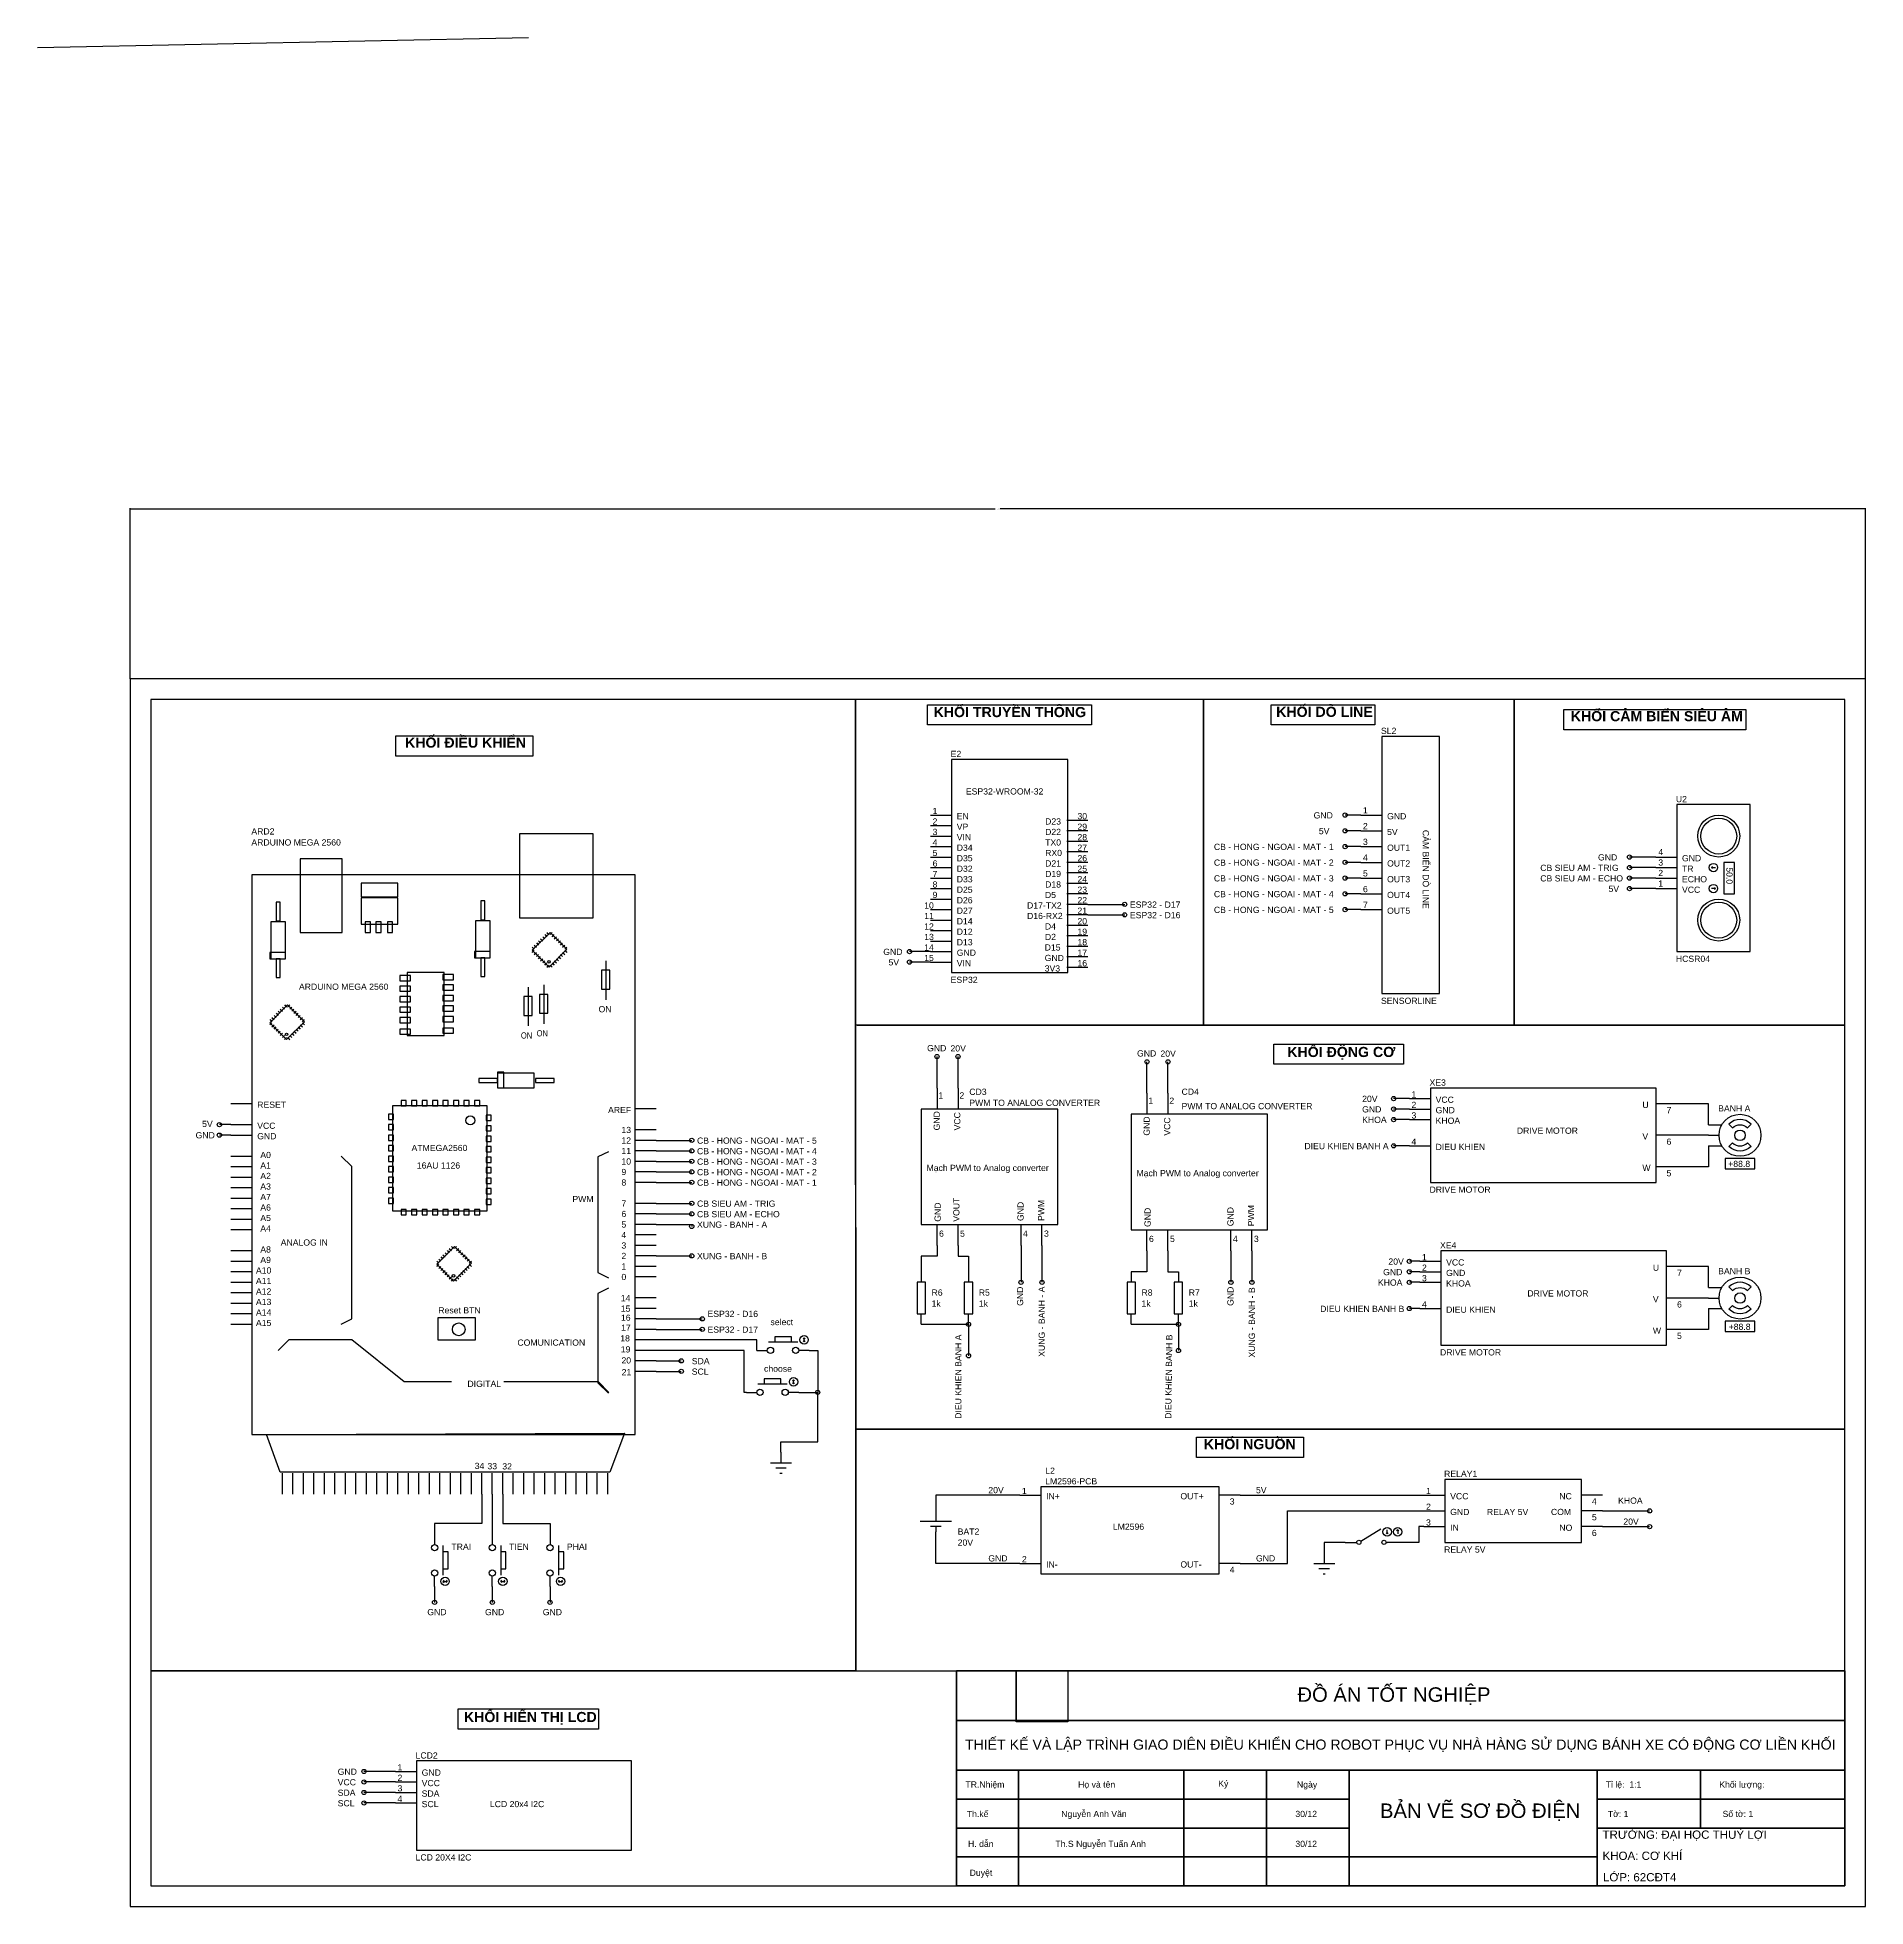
# Model space of a CAD drawing. Header units: millimetres. Extents: x 15 to 906, y 1 to 453.
# Drawn here: x 463.3 to 905.7, y 0.5 to 452.7 of the extents above; entities that cross this region are included whole.
import ezdxf

# ---------------------------------------------------------------- set-up
doc = ezdxf.new("R2010")
doc.units = ezdxf.units.MM
doc.header["$MEASUREMENT"] = 0
doc.layers.add('DIM', color=253, linetype='Continuous', lineweight=18)
doc.layers.add('KHUNGTEN', color=7, linetype='Continuous', lineweight=35)
doc.styles.get("Standard").update_dxf_attribs({"font": 'arial.ttf'})
doc.dimstyles.get("Standard").update_dxf_attribs({"dimtxt": 0.18, "dimasz": 0.18, "dimexe": 0.18, "dimexo": 0.0625, "dimgap": 0.09, "dimtad": 0, "dimtih": 1, "dimtoh": 1, "dimdec": 4, "dimzin": 0, "dimdsep": 46, "dimtxsty": 'Standard', "dimcen": 0.09, "dimadec": 0, "dimazin": 0, "dimtfac": 1, "dimtdec": 4, "dimtofl": 0, "dimtmove": 0, "dimatfit": 3, "dimfxl": 1, "dimtolj": 1, "dimtzin": 0, "dimarcsym": 0})
picture_1 = doc.add_image_def('image1.png', size_in_pixel=(188, 156))
picture_2 = doc.add_image_def('image2.jpg', size_in_pixel=(226, 223))

msp = doc.modelspace()

# ---------------------------------------------------------------- texts
for s, p in [('SL2', (788.46099, 284.23442)), ('E2', (684.32097, 278.64642)), ('ESP32-WROOM-32', (688.00681, 269.58098)), ('U2', (859.82092, 267.72442)), ('2', (679.95219, 262.31422)), ('1', (679.95219, 264.85422)), ('VP', (685.79419, 261.04422)), ('EN', (685.79419, 263.58422)), ('D23', (707.18327, 262.31422)), ('30', (715.00419, 263.58422)), ('29', (715.00419, 261.04422)), ('GND', (772.15419, 263.78742)), ('2', (784.09222, 261.19035)), ('1', (784.09222, 265.00035)), ('GND', (789.93419, 263.58422)), ('ARD2', (515.10633, 259.90538)), ('ARDUINO MEGA 2560', (515.10633, 257.23838)), ('4', (679.95219, 257.23422)), ('3', (679.95219, 259.77422)), ('VIN', (685.79419, 258.50422)), ('TX0', (707.18327, 257.23422)), ('D22', (707.18327, 259.77422)), ('28', (715.00419, 258.50422)), ('5V', (773.42422, 259.97742)), ('3', (784.09222, 257.38035)), ('5V', (789.93419, 259.77422)), ('5', (679.95219, 254.69422)), ('6', (679.95219, 252.15422)), ('D34', (685.79419, 255.96422)), ('D35', (685.79419, 253.42422)), ('RX0', (707.18327, 254.69422)), ('D21', (707.18327, 252.15422)), ('27', (715.00419, 255.96422)), ('26', (715.00419, 253.42422)), ('CB - HONG - NGOAI - MAT - 1', (748.02422, 256.16742)), ('CB - HONG - NGOAI - MAT - 2', (748.02422, 252.35742)), ('4', (784.09222, 253.57035)), ('OUT1', (789.93419, 255.96422)), ('OUT2', (789.93419, 252.15422)), ('GND', (840.9741, 253.62742)), ('4', (855.56803, 254.92562)), ('3', (855.56803, 252.38562)), ('GND', (861.29407, 253.42422)), ('7', (679.95219, 249.61422)), ('D32', (685.79419, 250.88422)), ('D33', (685.79419, 248.34422)), ('D19', (707.18327, 249.61422)), ('25', (715.00419, 250.88422)), ('24', (715.00419, 248.34422)), ('CB - HONG - NGOAI - MAT - 3', (748.02422, 248.54742)), ('5', (784.09222, 249.76035)), ('OUT3', (789.93419, 248.34422)), ('CB SIEU AM - TRIG', (827.00412, 251.08742)), ('CB SIEU AM - ECHO', (827.00412, 248.54742)), ('2', (855.56803, 249.84562)), ('1', (855.56803, 247.30562)), ('TR', (861.29407, 250.88422)), ('ECHO', (861.29407, 248.34422)), ('8', (679.95219, 247.07422)), ('9', (679.95219, 244.53422)), ('D25', (685.79419, 245.80422)), ('D26', (685.79419, 243.26422)), ('D5', (707.13019, 244.53422)), ('D18', (707.18327, 247.07422)), ('23', (715.00419, 245.80422)), ('22', (715.00419, 243.26422)), ('CB - HONG - NGOAI - MAT - 4', (748.02422, 244.73742)), ('6', (784.09222, 245.95035)), ('OUT4', (789.93419, 244.53422)), ('5V', (843.5141, 246.00742)), ('VCC', (861.29407, 245.80422)), ('10', (677.92022, 241.99422)), ('11', (677.92022, 239.45422)), ('D27', (685.79419, 240.72422)), ('D14', (685.79419, 238.18422)), ('D17-TX2', (702.80672, 241.99422)), ('D16-RX2', (702.80672, 239.45422)), ('21', (715.00419, 240.72422)), ('20', (715.00419, 238.18422)), ('ESP32 - D17', (727.70419, 242.19742)), ('ESP32 - D16', (727.70419, 239.65742)), ('CB - HONG - NGOAI - MAT - 5', (748.02422, 240.92742)), ('7', (784.09222, 242.14035)), ('OUT5', (789.93419, 240.72422)), ('12', (677.92022, 236.91422)), ('13', (677.92022, 234.37422)), ('D12', (685.79419, 235.64422)), ('D4', (707.13019, 236.91422)), ('D2', (707.13019, 234.37422)), ('19', (715.00419, 235.64422)), ('GND', (668.01417, 230.76742)), ('14', (677.92022, 231.83422)), ('15', (677.92022, 229.29422)), ('GND', (685.79419, 230.56422)), ('D13', (685.79419, 233.10422)), ('GND', (707.07488, 229.29422)), ('D15', (707.07488, 231.83422)), ('18', (715.00419, 233.10422)), ('17', (715.00419, 230.56422)), ('5V', (669.28419, 228.22742)), ('VIN', (685.79419, 228.02422)), ('3V3', (707.07488, 226.75422)), ('16', (715.00419, 228.02422)), ('HCSR04', (859.82092, 229.09102)), ('ARDUINO MEGA 2560', (526.61537, 222.33473)), ('ESP32', (684.32097, 224.01102)), ('ON', (599.11724, 216.89887)), ('SENSORLINE', (788.46099, 218.93102)), ('GND', (678.62213, 207.46708)), ('20V', (684.28316, 207.41588)), ('GND', (729.42213, 206.19708)), ('20V', (735.08316, 206.14588)), ('XE3', (800.20241, 199.14442)), ('RESET', (516.51647, 193.78487)), ('1', (681.36533, 196.03019)), ('2', (686.44535, 196.03019)), ('CD3', (688.83448, 196.91711)), ('PWM TO ANALOG CONVERTER', (688.83448, 194.25011)), ('1', (732.16533, 194.76019)), ('2', (737.24535, 194.76019)), ('CD4', (740.19909, 196.92946)), ('PWM TO ANALOG CONVERTER', (740.19909, 193.44998)), ('20V', (783.89566, 195.20742)), ('2', (795.83363, 193.73422)), ('1', (795.83363, 196.27422)), ('VCC', (801.67563, 195.00422)), ('U', (851.71366, 193.73422)), ('5V', (503.18003, 189.1366)), ('VCC', (516.51647, 188.70487)), ('AREF', (601.42408, 192.51487)), ('GND', (783.89566, 192.66742)), ('KHOA', (783.89566, 190.12742)), ('3', (795.83363, 191.19422)), ('GND', (801.67563, 192.46422)), ('KHOA', (801.67563, 189.92422)), ('7', (857.55563, 192.46422)), ('BANH A', (870.05241, 192.89937)), ('GND', (501.60854, 186.3985)), ('GND', (516.51647, 186.16487)), ('13', (604.65437, 187.67446)), ('12', (604.65437, 185.13446)), ('CB - HONG - NGOAI - MAT - 5', (622.94242, 185.09807)), ('4', (795.83363, 184.84422)), ('DRIVE MOTOR', (821.33862, 187.50757)), ('V', (851.71366, 186.11422)), ('6', (857.55563, 184.84422)), ('A0', (517.27061, 181.62854)), ('ATMEGA2560', (553.8646, 183.32022)), ('11', (604.65437, 182.59446)), ('10', (604.65437, 180.05446)), ('CB - HONG - NGOAI - MAT - 4', (622.94242, 182.55807)), ('CB - HONG - NGOAI - MAT - 3', (622.94242, 180.01807)), ('DIEU KHIEN BANH A', (769.92563, 183.77742)), ('DIEU KHIEN', (801.67563, 183.57422)), ('+88.8', (872.48511, 179.46588)), ('A1', (517.27061, 179.08854)), ('A2', (517.27061, 176.54854)), ('16AU 1126', (555.1416, 179.08541)), ('8', (604.65437, 174.97446)), ('9', (604.65437, 177.51446)), ('CB - HONG - NGOAI - MAT - 2', (622.94242, 177.47807)), ('CB - HONG - NGOAI - MAT - 1', (622.94242, 174.93807)), ('Mạch PWM to Analog converter', (678.48561, 178.49422)), ('Mạch PWM to Analog converter', (729.28561, 177.22422)), ('W', (851.71366, 178.49422)), ('5', (857.55563, 177.22422)), ('A3', (517.27061, 174.00854)), ('A7', (517.27061, 171.46854)), ('PWM', (592.78709, 170.97246)), ('DRIVE MOTOR', (800.20241, 173.24811)), ('A6', (517.27061, 168.92854)), ('A5', (517.27061, 166.38854)), ('6', (604.65437, 167.35446)), ('7', (604.65437, 169.89446)), ('CB SIEU AM - TRIG', (622.94242, 169.85807)), ('CB SIEU AM - ECHO', (622.94242, 167.31807)), ('A4', (517.27061, 163.84854)), ('4', (604.65437, 162.27446)), ('5', (604.65437, 164.81446)), ('XUNG - BANH - A', (622.94242, 164.77807)), ('6', (681.51216, 162.60134)), ('5', (686.59218, 162.60134)), ('4', (701.83221, 162.60134)), ('3', (706.91216, 162.60134)), ('6', (732.31216, 161.33134)), ('5', (737.39218, 161.33134)), ('4', (752.63221, 161.33134)), ('3', (757.71216, 161.33134)), ('A8', (517.27061, 158.76854)), ('ANALOG IN', (522.20488, 160.44955)), ('3', (604.65437, 159.73446)), ('2', (604.65437, 157.19446)), ('XUNG - BANH - B', (622.94242, 157.15807)), ('1', (798.37363, 156.90422)), ('XE4', (802.74241, 159.77442)), ('A10', (516.20942, 153.68854)), ('A9', (517.27061, 156.22854)), ('1', (604.65437, 154.65446)), ('GND', (788.97563, 153.29742)), ('20V', (790.24566, 155.83742)), ('2', (798.37363, 154.36422)), ('VCC', (804.21563, 155.63422)), ('GND', (804.21563, 153.09422)), ('U', (854.25361, 154.36422)), ('7', (860.09566, 153.09422)), ('BANH B', (870.05241, 153.52937)), ('A11', (516.20942, 151.14854)), ('A12', (516.20942, 148.60854)), ('0', (604.65437, 152.11446)), ('R6', (679.70483, 148.34442)), ('R5', (691.13483, 148.34442)), ('R8', (730.50483, 148.34442)), ('R7', (741.93483, 148.34442)), ('KHOA', (787.70563, 150.75742)), ('3', (798.37363, 151.82422)), ('KHOA', (804.21563, 150.55422)), ('DRIVE MOTOR', (823.87865, 148.13757)), ('A13', (516.20942, 146.06854)), ('A14', (516.20942, 143.52854)), ('Reset BTN', (560.33825, 144.05205)), ('14', (604.49699, 147.00173)), ('15', (604.49699, 144.46173)), ('ESP32 - D16', (625.48244, 143.18807)), ('1k', (679.70483, 145.67742)), ('1k', (691.13483, 145.67742)), ('1k', (730.50483, 145.67742)), ('1k', (741.93483, 145.67742)), ('DIEU KHIEN BANH B', (773.73561, 144.40742)), ('4', (798.37363, 145.47422)), ('DIEU KHIEN', (804.21563, 144.20422)), ('V', (854.25361, 146.74422)), ('6', (860.09566, 145.47422)), ('A15', (516.20942, 140.98854)), ('16', (604.54173, 142.26376)), ('17', (604.58386, 139.85009)), ('ESP32 - D17', (625.48244, 139.37807)), ('select', (640.72244, 141.20687)), ('W', (854.25361, 139.12422)), ('+88.8', (872.59472, 140.06095)), ('COMUNICATION', (579.47754, 136.23673)), ('18', (604.37317, 137.26798)), ('19', (604.49958, 134.60165)), ('5', (860.09566, 137.85422)), ('20', (604.66814, 131.93532)), ('SDA', (621.67244, 131.75807)), ('choose', (639.15884, 129.92896)), ('DRIVE MOTOR', (802.74243, 133.87811)), ('DIGITAL', (567.39016, 126.27167)), ('21', (604.70955, 129.09155)), ('SCL', (621.67244, 129.21807)), ('34', (569.14376, 106.39956)), ('33', (572.22956, 106.34261)), ('32', (575.82551, 106.29599)), ('L2', (707.20705, 105.24875)), ('LM2596-PCB', (707.20705, 102.68335)), ('RELAY1', (803.72707, 104.48675)), ('20V', (693.44025, 100.54975)), ('1', (701.5683, 100.34655)), ('IN+', (707.41027, 99.07655)), ('OUT+', (739.92225, 99.07655)), ('5V', (758.21027, 100.54975)), ('1', (799.35825, 100.34655)), ('VCC', (805.2003, 99.07655)), ('NC', (831.61627, 99.07655)), ('KHOA', (845.84025, 98.00975)), ('3', (751.86027, 97.80655)), ('2', (799.35825, 96.53655)), ('GND', (805.2003, 95.26655)), ('RELAY 5V', (814.09025, 95.26655)), ('COM', (829.58427, 95.26655)), ('4', (839.49025, 97.80655)), ('5', (839.49025, 93.99655)), ('BAT2', (686.02345, 90.51675)), ('LM2596', (723.57238, 91.70438)), ('3', (799.35825, 92.72655)), ('IN', (805.2003, 91.45655)), ('NO', (831.61627, 91.45655)), ('6', (839.49025, 90.18655)), ('20V', (847.11027, 92.92975)), ('TRAI', (563.50642, 86.85087)), ('TIEN', (577.47644, 86.85087)), ('PHAI', (591.44642, 86.85087)), ('20V', (686.02345, 87.84975)), ('RELAY 5V', (803.72707, 86.17335)), ('GND', (693.44025, 84.03975)), ('2', (701.5683, 83.83655)), ('IN-', (707.41027, 82.56655)), ('OUT-', (739.92225, 82.56655)), ('4', (751.86027, 81.29655)), ('GND', (758.21027, 84.03975)), ('GND', (557.67635, 71.03741)), ('GND', (571.64638, 71.03741)), ('GND', (585.61638, 71.03741)), ('LCD2', (554.84079, 36.35902)), ('GND', (535.99396, 32.42202)), ('2', (550.47196, 30.94882)), ('1', (550.47196, 33.48882)), ('GND', (556.31394, 32.21882)), ('VCC', (535.99396, 29.88202)), ('SDA', (535.99396, 27.34202)), ('4', (550.47196, 25.86882)), ('3', (550.47196, 28.40882)), ('VCC', (556.31394, 29.67882)), ('SDA', (556.31394, 27.13882)), ('SCL', (535.99396, 24.80202)), ('SCL', (556.31394, 24.59882)), ('LCD 20x4 I2C', (572.82399, 24.59882)), ('LCD 20X4 I2C', (554.84079, 11.69562))]:
    msp.add_text(s, height=1.5).set_placement(p)
for s, rotation, p in [('CẢM BIẾN DÒ LINE', 270, (798.55868, 261.01595)), ('50.0', 270, (872.04264, 251.97078)), ('GND', 90, (681.69525, 188.3193)), ('VCC', 90, (686.66505, 188.3193)), ('GND', 90, (732.49525, 187.0493)), ('VCC', 90, (737.46505, 187.0493)), ('VOUT', 90, (686.44899, 166.22848)), ('GND', 90, (681.92216, 166.22848)), ('GND', 90, (701.97434, 166.40327)), ('PWM', 90, (706.95976, 166.40327)), ('GND', 90, (732.72216, 164.95848)), ('GND', 90, (752.77434, 165.13327)), ('PWM', 90, (757.75976, 165.13327)), ('GND', 90, (701.86961, 145.87119)), ('XUNG - BANH - A', 90, (707.10239, 133.55057)), ('GND', 90, (752.77797, 145.87119)), ('XUNG - BANH - B', 90, (757.94758, 133.36869)), ('DIEU KHIEN BANH A', 90, (686.91843, 118.55022)), ('DIEU KHIEN BANH B', 89.2633601, (737.71843, 118.55022))]:
    msp.add_text(s, height=1.5, rotation=rotation).set_placement(p)
at = {"width": 0.833333}
for p in [(584.13122, 211.05687), (580.32124, 210.54887)]:
    msp.add_text('ON', height=1.5, dxfattribs=at).set_placement(p)
at = {"char_height": 2.4505, "attachment_point": 1}
for s, width, insert in [('{\\fArial|b1|i0|c0|p34;KHỐI TRUYỀN THÔNG}', 45.6214057, (680.1953, 290.75532)), ('{\\fArial|b1|i0|c0|p34;KHỐI DÒ LINE}', 45.6214057, (763.09928, 290.80283)), ('{\\fArial|b1|i0|c0|p34;KHỐI CẢM BIẾN SIÊU ÂM}', 45.6214057, (834.38648, 289.75847)), ('{\\fArial|b1|i0|c0|p34;KHỐI ĐIỀU KHIỂN}', 34.2287624, (552.29829, 283.3624)), ('{\\fArial|b1|i0|c0|p34;KHỐI ĐỘNG CƠ}', 45.6214057, (765.78978, 208.52097)), ('{\\fArial|b1|i0|c0|p34;KHỐI NGUỒN}', 45.6214057, (745.58637, 113.65394)), ('{\\fArial|b1|i0|c0|p34;KHỐI HIỂN THỊ LCD}', 34.2287624, (566.54197, 47.63649))]:
    msp.add_mtext_dynamic_manual_height_columns(s, width=width, gutter_width=1, heights=[8.9344], dxfattribs=dict(at, insert=insert))
at = {"attachment_point": 1}
for s, insert, char_height in [('ĐỒ ÁN TỐT NGHIỆP', (768.24641, 53.59068), 3.5), ('THIẾT KẾ VÀ LẬP TRÌNH GIAO DIÊN {\\fArial|b0|i0|c163|p34;ĐIỀU KHIỂN CHO ROBOT PHỤC VỤ NHÀ HÀNG SỬ DỤNG BÁNH XE CÓ ĐỘNG CƠ LIỀN KHỐI}', (687.76644, 40.96365), 2.4505), ('TR.Nhiệm', (687.90366, 30.82842), 1.5), ('Họ và tên', (715.16706, 30.82842), 1.5), ('Ký', (749.08501, 31.0499), 1.5), ('Ngày', (768.13157, 30.82842), 1.5), ('Tỉ lệ:  1:1', (842.85088, 30.82842), 1.5), ('Khối lượng: ', (870.32363, 30.82842), 1.5), ('Th.kế', (688.22674, 23.71055), 1.5), ('Nguyễn Anh Văn', (711.07718, 23.71055), 1.5), ('30/12', (767.7396, 23.71055), 1.5), ('BẢN VẼ SƠ ĐỒ ĐIỆN', (788.21826, 25.48931), 3.5), ('Tờ: 1', (843.36122, 23.71055), 1.5), ('Số tờ: 1', (871.11588, 23.71055), 1.5), ('TRƯỜNG: ĐẠI HỌC THUỶ LỢI', (842.05758, 18.94986), 2), ('H. dẫn', (688.52844, 16.47152), 1.5), ('Th.S Nguyễn Tuấn Anh', (709.66989, 16.47152), 1.5), ('30/12', (767.7396, 16.47152), 1.5), ('KHOA: CƠ KHÍ', (842.05758, 13.83883), 2), ('Duyệt', (688.92042, 9.47947), 1.5), ('LỚP: 62CĐT4', (842.16603, 8.65098), 2)]:
    msp.add_mtext(s, dxfattribs=dict(at, insert=insert, char_height=char_height))

# ---------------------------------------------------------------- blocks, each defined once
blk = doc.blocks.new('*D4')
at = {"layer": 'Defpoints', "color": 0, "transparency": 16777216}
for p in [(905.74, 338.66), (485.74, 297.54), (905.74, 297.54)]:
    blk.add_point(p, dxfattribs=at)
at = {"layer": 'DIM', "color": 0, "lineweight": -2, "transparency": 16777216}
for p, q in [((485.74, 297.6), (485.74, 338.84)), ((485.92, 338.66), (695.13, 338.66)), ((905.56, 338.66), (696.34, 338.66)), ((905.74, 297.6), (905.74, 338.84))]:
    blk.add_line(p, q, dxfattribs=at)
at = {"layer": 'DIM', "color": 0, "transparency": 16777216}
for points in [[(485.92, 338.69), (485.92, 338.63), (485.74, 338.66)], [(905.56, 338.69), (905.56, 338.63), (905.74, 338.66)]]:
    blk.add_solid(points, dxfattribs=at)
at = {"layer": 'DIM', "color": 0, "transparency": 16777216, "insert": (695.74, 338.66), "char_height": 0.18, "attachment_point": 5}
blk.add_mtext('\\A1;420.0000', dxfattribs=at)
blk = doc.blocks.new('241228165520.0000-999997854')
at = {"layer": 'KHUNGTEN'}
for p, q in [((976.42, 81.26), (1191.42, 81.26)), ((976.42, 81.26), (976.42, 29.26)), ((1191.42, 81.26), (1191.42, 29.26)), ((976.42, 69.26), (1191.42, 69.26)), ((976.42, 57.26), (1191.42, 57.26)), ((991.42, 57.26), (991.42, 29.26)), ((1031.42, 57.26), (1031.42, 29.26)), ((1051.42, 57.26), (1051.42, 29.26)), ((1071.42, 57.26), (1071.42, 29.26)), ((1131.42, 57.26), (1131.42, 29.26)), ((1156.42, 57.26), (1156.42, 43.26)), ((976.42, 50.26), (1071.42, 50.26)), ((1131.42, 50.26), (1191.42, 50.26)), ((976.42, 43.26), (1071.42, 43.26)), ((1131.42, 43.26), (1191.42, 43.26)), ((976.42, 36.26), (1131.42, 36.26)), ((976.42, 29.26), (1191.42, 29.26))]:
    blk.add_line(p, q, dxfattribs=at)

# ---------------------------------------------------------------- dimensions: what is measured, and where the dimension line sits
at = {"layer": 'DIM'}
dim = msp.add_linear_dim(base=(905.73562, 338.65692), p1=(485.73562, 297.54022), p2=(905.73562, 297.54022), dimstyle='Standard', override={"dimtih": 0, "dimtoh": 0, "dimtofl": 1}, dxfattribs=at)
dim.commit()
dim.dimension.update_dxf_attribs({"geometry": '*D4', "text_midpoint": (695.73562, 338.65692)})

# ---------------------------------------------------------------- linework, layer by layer
msp.add_line((463.31868, 450.26896), (582.17964, 452.74349))
for points in [[(485.73562, 0.54022), (905.73562, 0.54022), (905.73562, 297.54022), (485.73562, 297.54022)], [(490.73562, 5.54022), (900.73562, 5.54022), (900.73562, 292.54022), (490.73562, 292.54022)], [(678.71463, 291.31144), (718.40909, 291.31144), (718.40909, 286.44276), (678.71463, 286.44276)], [(761.85295, 291.31144), (786.99635, 291.28713), (786.99635, 286.41846), (761.85295, 286.44276)], [(832.7259, 290.12139), (876.76929, 290.12139), (876.76929, 285.25272), (832.7259, 285.25272)], [(550.04626, 283.7496), (583.20363, 283.7496), (583.20363, 278.88092), (550.04626, 278.88092)], [(762.55839, 209.19375), (793.91577, 209.19375), (793.91577, 204.32508), (762.55839, 204.32508)], [(743.83394, 114.07371), (769.72672, 114.07371), (769.72672, 109.20503), (743.83394, 109.20503)], [(565.15891, 48.36195), (599.0865, 48.36195), (599.0865, 43.49327), (565.15891, 43.49327)]]:
    msp.add_lwpolyline(points, close=True)
for points in [[(490.75426, 57.59449), (661.38827, 57.59365), (661.28233, 292.54022), (490.73562, 292.54022), (490.75426, 75.5903)], [(661.66417, 213.80022), (745.48419, 213.80022), (745.48419, 292.54022), (661.28571, 292.54019), (661.32078, 213.80022)], [(745.48419, 213.80022), (820.65412, 213.80022), (820.65412, 292.54022), (745.48419, 292.54022), (745.48419, 213.80022)], [(820.65412, 213.80022), (900.73562, 213.80022), (900.73562, 292.54022), (820.65412, 292.54022), (820.65412, 213.80022)], [(788.66417, 221.42022), (802.63419, 221.42022), (802.63419, 283.65022), (788.66417, 283.65022), (788.66417, 221.42022)], [(684.52422, 226.50022), (712.71817, 226.50022), (712.71817, 278.06222), (684.52422, 278.06222), (684.52422, 226.50022)], [(860.0241, 231.58022), (877.80412, 231.58022), (877.80412, 267.14022), (860.0241, 267.14022), (860.0241, 231.58022)], [(679.44419, 264.60022), (684.52422, 264.60022)], [(717.54419, 263.33022), (712.46417, 263.33022)], [(783.58419, 264.60022), (779.77422, 264.60022)], [(783.58419, 264.60022), (788.66417, 264.60022)], [(580.01647, 239.75887), (597.79642, 239.75887), (597.79642, 260.07887), (580.01647, 260.07887), (580.01647, 239.75887)], [(679.44419, 262.06022), (684.52422, 262.06022)], [(679.44419, 259.52022), (684.52422, 259.52022)], [(717.54419, 260.79022), (712.46417, 260.79022)], [(717.54419, 258.25022), (712.46417, 258.25022)], [(783.58419, 260.79022), (779.77422, 260.79022)], [(783.58419, 260.79022), (788.66417, 260.79022)], [(526.93044, 236.20287), (537.09044, 236.20287), (537.09044, 253.98287), (526.93044, 253.98287), (526.93044, 236.20287)], [(679.44419, 256.98022), (684.52422, 256.98022)], [(679.44419, 254.44022), (684.52422, 254.44022)], [(717.54419, 255.71022), (712.46417, 255.71022)], [(783.58419, 256.98022), (779.77422, 256.98022)], [(783.58419, 256.98022), (788.66417, 256.98022)], [(854.94407, 254.44022), (848.59407, 254.44022)], [(854.94407, 254.44022), (860.0241, 254.44022)], [(515.24642, 114.79087), (607.95642, 114.79087), (607.95642, 250.17287), (515.24642, 250.17287), (515.24642, 114.79087)], [(679.44419, 251.90022), (684.52422, 251.90022)], [(679.44419, 249.36022), (684.52422, 249.36022)], [(717.54419, 253.17022), (712.46417, 253.17022)], [(717.54419, 250.63022), (712.46417, 250.63022)], [(783.58419, 253.17022), (779.77422, 253.17022)], [(783.58419, 249.36022), (779.77422, 249.36022)], [(783.58419, 253.17022), (788.66417, 253.17022)], [(783.58419, 249.36022), (788.66417, 249.36022)], [(854.94407, 251.90022), (848.59407, 251.90022)], [(854.94407, 249.36022), (848.59407, 249.36022)], [(854.94407, 251.90022), (860.0241, 251.90022)], [(854.94407, 249.36022), (860.0241, 249.36022)], [(868.4061, 251.90022), (868.6601, 252.15422)], [(868.4061, 251.90022), (868.6601, 251.64622)], [(868.4061, 251.90022), (869.42212, 251.90022)], [(871.45412, 245.55022), (873.99407, 245.55022), (873.99407, 253.17022), (871.45412, 253.17022), (871.45412, 245.55022)], [(541.66244, 244.83887), (550.55247, 244.83887), (550.55247, 248.14087), (541.66244, 248.14087), (541.66244, 244.83887)], [(541.66244, 238.23487), (550.55247, 238.23487), (550.55247, 244.58487), (541.66244, 244.58487), (541.66244, 238.23487)], [(679.44419, 246.82022), (684.52422, 246.82022)], [(679.44419, 244.28022), (684.52422, 244.28022)], [(717.54419, 248.09022), (712.46417, 248.09022)], [(717.54419, 245.55022), (712.46417, 245.55022)], [(783.58419, 245.55022), (779.77422, 245.55022)], [(783.58419, 245.55022), (788.66417, 245.55022)], [(854.94407, 246.82022), (848.59407, 246.82022)], [(854.94407, 246.82022), (860.0241, 246.82022)], [(869.42212, 246.82022), (868.4061, 246.82022)], [(869.42212, 246.82022), (869.16812, 247.07422)], [(869.42212, 246.82022), (869.16812, 246.56622)], [(521.08847, 238.99687), (522.10444, 238.99687), (522.10444, 243.56887), (521.08847, 243.56887), (521.08847, 238.99687)], [(570.61844, 239.25087), (571.63447, 239.25087), (571.63447, 243.82287), (570.61844, 243.82287), (570.61844, 239.25087)], [(679.44419, 241.74022), (684.52422, 241.74022)], [(717.54419, 243.01022), (712.46417, 243.01022)], [(717.54419, 240.47022), (712.46417, 240.47022)], [(717.54419, 243.01022), (726.43419, 243.01022)], [(717.54419, 240.47022), (726.43419, 240.47022)], [(783.58419, 241.74022), (779.77422, 241.74022)], [(783.58419, 241.74022), (788.66417, 241.74022)], [(519.81844, 229.85287), (523.37442, 229.85287), (523.37442, 238.74287), (519.81844, 238.74287), (519.81844, 229.85287)], [(542.67842, 236.20287), (543.94847, 236.20287), (543.94847, 238.74287), (542.67842, 238.74287), (542.67842, 236.20287)], [(545.21844, 236.20287), (546.48847, 236.20287), (546.48847, 238.74287), (545.21844, 238.74287), (545.21844, 236.20287)], [(548.01244, 236.20287), (549.28244, 236.20287), (549.28244, 238.74287), (548.01244, 238.74287), (548.01244, 236.20287)], [(569.34847, 230.10687), (572.90444, 230.10687), (572.90444, 238.99687), (569.34847, 238.99687), (569.34847, 230.10687)], [(587.38244, 236.20287), (591.44642, 232.13887), (587.12842, 227.82087), (583.06444, 231.88487), (587.38244, 236.20287)], [(585.60444, 235.18687), (586.11244, 234.67887)], [(586.11244, 235.69487), (586.62047, 235.18687)], [(586.62047, 236.20287), (587.12842, 235.69487)], [(587.38244, 235.69487), (587.89044, 236.20287)], [(587.89044, 235.18687), (588.39847, 235.69487)], [(588.39847, 234.67887), (588.90642, 235.18687)], [(679.44419, 239.20022), (684.52422, 239.20022)], [(679.44419, 236.66022), (684.52422, 236.66022)], [(717.54419, 237.93022), (712.46417, 237.93022)], [(717.54419, 235.39022), (712.46417, 235.39022)], [(519.56444, 229.85287), (523.37442, 229.85287), (523.37442, 231.37687), (519.56444, 231.37687), (519.56444, 229.85287)], [(569.09444, 230.10687), (572.90444, 230.10687), (572.90444, 231.63087), (569.09444, 231.63087), (569.09444, 230.10687)], [(583.06444, 232.64687), (583.57244, 232.13887)], [(583.06444, 231.37687), (583.57244, 231.88487)], [(583.57244, 233.15487), (584.08044, 232.64687)], [(583.57244, 230.86887), (584.08044, 231.37687)], [(584.08044, 233.66287), (584.58847, 233.15487)], [(584.08044, 230.36087), (584.58847, 230.86887)], [(584.58847, 234.17087), (585.09642, 233.66287)], [(585.09642, 234.67887), (585.60444, 234.17087)], [(588.90642, 234.17087), (589.41444, 234.67887)], [(589.41444, 233.66287), (589.92244, 234.17087)], [(589.92244, 233.15487), (590.43044, 233.66287)], [(589.92244, 230.86887), (590.43044, 230.36087)], [(590.43044, 232.64687), (590.93847, 233.15487)], [(590.43044, 231.37687), (590.93847, 230.86887)], [(590.93847, 232.13887), (591.44642, 232.64687)], [(590.93847, 231.88487), (591.44642, 231.37687)], [(679.44419, 231.58022), (674.36417, 231.58022)], [(679.44419, 234.12022), (684.52422, 234.12022)], [(679.44419, 231.58022), (684.52422, 231.58022)], [(717.54419, 232.85022), (712.46417, 232.85022)], [(521.08847, 225.28087), (522.10444, 225.28087), (522.10444, 229.85287), (521.08847, 229.85287), (521.08847, 225.28087)], [(552.83847, 211.31087), (561.72842, 211.31087), (561.72842, 226.55087), (552.83847, 226.55087), (552.83847, 211.31087)], [(570.61844, 225.53487), (571.63447, 225.53487), (571.63447, 230.10687), (570.61844, 230.10687), (570.61844, 225.53487)], [(584.58847, 229.85287), (585.09642, 230.36087)], [(585.09642, 229.34487), (585.60444, 229.85287)], [(585.60444, 228.83687), (586.11244, 229.34487)], [(586.11244, 228.32887), (586.62047, 228.83687)], [(586.62047, 227.82087), (587.12842, 228.32887)], [(587.38244, 228.32887), (587.89044, 227.82087)], [(587.89044, 228.83687), (588.39847, 228.32887)], [(588.39847, 229.34487), (588.90642, 228.83687)], [(588.90642, 229.85287), (589.41444, 229.34487)], [(589.41444, 230.36087), (589.92244, 229.85287)], [(599.82842, 222.48687), (601.86042, 222.48687), (601.86042, 227.05887), (599.82842, 227.05887), (599.82842, 222.48687)], [(600.84444, 229.34487), (600.84444, 219.94687)], [(679.44419, 229.04022), (674.36417, 229.04022)], [(679.44419, 229.04022), (684.52422, 229.04022)], [(717.54419, 230.31022), (712.46417, 230.31022)], [(717.54419, 227.77022), (712.46417, 227.77022)], [(551.06042, 224.51887), (553.60044, 224.51887), (553.60044, 225.78887), (551.06042, 225.78887), (551.06042, 224.51887)], [(551.06042, 221.97887), (553.60044, 221.97887), (553.60044, 223.24887), (551.06042, 223.24887), (551.06042, 221.97887)], [(561.47442, 224.77287), (564.01444, 224.77287), (564.01444, 226.04287), (561.47442, 226.04287), (561.47442, 224.77287)], [(561.47442, 222.23287), (564.01444, 222.23287), (564.01444, 223.50287), (561.47442, 223.50287), (561.47442, 222.23287)], [(582.04847, 222.99487), (582.04847, 213.59687)], [(585.85844, 223.50287), (585.85844, 214.10487)], [(523.88244, 218.67687), (527.94642, 214.61287), (523.62842, 210.29487), (519.56444, 214.35887), (523.88244, 218.67687)], [(521.59642, 217.15287), (522.10444, 216.64487)], [(522.10444, 217.66087), (522.61244, 217.15287)], [(522.61244, 218.16887), (523.12047, 217.66087)], [(523.12047, 218.67687), (523.62842, 218.16887)], [(523.88244, 218.16887), (524.39044, 218.67687)], [(524.39044, 217.66087), (524.89847, 218.16887)], [(524.89847, 217.15287), (525.40642, 217.66087)], [(525.40642, 216.64487), (525.91444, 217.15287)], [(551.06042, 219.43887), (553.60044, 219.43887), (553.60044, 220.70887), (551.06042, 220.70887), (551.06042, 219.43887)], [(551.06042, 216.89887), (553.60044, 216.89887), (553.60044, 218.16887), (551.06042, 218.16887), (551.06042, 216.89887)], [(561.47442, 219.69287), (564.01444, 219.69287), (564.01444, 220.96287), (561.47442, 220.96287), (561.47442, 219.69287)], [(561.47442, 217.15287), (564.01444, 217.15287), (564.01444, 218.42287), (561.47442, 218.42287), (561.47442, 217.15287)], [(581.03244, 216.13687), (583.06444, 216.13687), (583.06444, 220.70887), (581.03244, 220.70887), (581.03244, 216.13687)], [(584.84242, 216.64487), (586.87442, 216.64487), (586.87442, 221.21687), (584.84242, 221.21687), (584.84242, 216.64487)], [(519.56444, 215.12087), (520.07244, 214.61287)], [(519.56444, 213.85087), (520.07244, 214.35887)], [(520.07244, 215.62887), (520.58044, 215.12087)], [(520.07244, 213.34287), (520.58044, 213.85087)], [(520.58044, 216.13687), (521.08847, 215.62887)], [(520.58044, 212.83487), (521.08847, 213.34287)], [(521.08847, 216.64487), (521.59642, 216.13687)], [(521.08847, 212.32687), (521.59642, 212.83487)], [(525.91444, 216.13687), (526.42244, 216.64487)], [(525.91444, 212.83487), (526.42244, 212.32687)], [(526.42244, 215.62887), (526.93044, 216.13687)], [(526.42244, 213.34287), (526.93044, 212.83487)], [(526.93044, 215.12087), (527.43847, 215.62887)], [(526.93044, 213.85087), (527.43847, 213.34287)], [(527.43847, 214.61287), (527.94642, 215.12087)], [(527.43847, 214.35887), (527.94642, 213.85087)], [(551.06042, 214.35887), (553.60044, 214.35887), (553.60044, 215.62887), (551.06042, 215.62887), (551.06042, 214.35887)], [(551.06042, 211.56487), (553.60044, 211.56487), (553.60044, 212.83487), (551.06042, 212.83487), (551.06042, 211.56487)], [(561.47442, 214.61287), (564.01444, 214.61287), (564.01444, 215.88287), (561.47442, 215.88287), (561.47442, 214.61287)], [(561.47442, 211.81887), (564.01444, 211.81887), (564.01444, 213.08887), (561.47442, 213.08887), (561.47442, 211.81887)], [(661.36853, 116.01019), (900.73562, 116.01022), (900.73562, 213.80022), (661.32078, 213.80022), (661.36853, 116.01019)], [(521.59642, 211.81887), (522.10444, 212.32687)], [(522.10444, 211.31087), (522.61244, 211.81887)], [(522.61244, 210.80287), (523.12047, 211.31087)], [(523.12047, 210.29487), (523.62842, 210.80287)], [(523.88244, 210.80287), (524.39044, 210.29487)], [(524.39044, 211.31087), (524.89847, 210.80287)], [(524.89847, 211.81887), (525.40642, 211.31087)], [(525.40642, 212.32687), (525.91444, 211.81887)], [(681.02563, 198.56022), (681.02563, 206.18022)], [(686.10563, 198.56022), (686.10563, 206.18022)], [(731.82563, 197.29022), (731.82563, 204.91022)], [(736.90563, 197.29022), (736.90563, 204.91022)], [(570.11042, 199.88087), (574.68244, 199.88087), (574.68244, 200.89687), (570.11042, 200.89687), (570.11042, 199.88087)], [(574.68244, 198.61087), (583.57244, 198.61087), (583.57244, 202.16687), (574.68244, 202.16687), (574.68244, 198.61087), (576.20642, 198.61087), (576.20642, 202.42087), (574.68244, 202.42087), (574.68244, 198.61087)], [(583.82644, 199.88087), (588.39847, 199.88087), (588.39847, 200.89687), (583.82644, 200.89687), (583.82644, 199.88087)], [(510.16647, 194.80087), (515.24642, 194.80087)], [(551.31444, 194.29287), (552.58447, 194.29287), (552.58447, 195.56287), (551.31444, 195.56287), (551.31444, 194.29287)], [(553.85444, 194.29287), (555.12442, 194.29287), (555.12442, 195.56287), (553.85444, 195.56287), (553.85444, 194.29287)], [(556.39444, 194.29287), (557.66444, 194.29287), (557.66444, 195.56287), (556.39444, 195.56287), (556.39444, 194.29287)], [(558.93447, 194.29287), (560.20444, 194.29287), (560.20444, 195.56287), (558.93447, 195.56287), (558.93447, 194.29287)], [(561.47442, 194.29287), (562.74444, 194.29287), (562.74444, 195.56287), (561.47442, 195.56287), (561.47442, 194.29287)], [(564.01444, 194.29287), (565.28447, 194.29287), (565.28447, 195.56287), (564.01444, 195.56287), (564.01444, 194.29287)], [(566.55444, 194.29287), (567.82442, 194.29287), (567.82442, 195.56287), (566.55444, 195.56287), (566.55444, 194.29287)], [(569.09444, 194.29287), (570.36444, 194.29287), (570.36444, 195.56287), (569.09444, 195.56287), (569.09444, 194.29287)], [(681.02563, 198.56022), (681.02563, 193.48022)], [(686.10563, 198.56022), (686.10563, 193.48022)], [(731.82563, 197.29022), (731.82563, 192.21022)], [(736.90563, 197.29022), (736.90563, 192.21022)], [(795.32563, 196.02022), (791.51563, 196.02022)], [(795.32563, 196.02022), (800.40563, 196.02022)], [(800.40563, 175.70022), (855.01563, 175.70022), (855.01563, 198.56022), (800.40563, 198.56022), (800.40563, 175.70022)], [(860.09566, 194.75022), (855.01563, 194.75022)], [(867.71563, 189.67022), (867.71563, 194.75022), (860.09566, 194.75022)], [(548.26647, 190.99087), (549.53644, 190.99087), (549.53644, 192.26087), (548.26647, 192.26087), (548.26647, 190.99087)], [(549.28244, 168.89287), (572.14242, 168.89287), (572.14242, 194.29287), (549.28244, 194.29287), (549.28244, 168.89287)], [(571.88847, 190.73687), (573.15844, 190.73687), (573.15844, 192.00687), (571.88847, 192.00687), (571.88847, 190.73687)], [(613.03644, 193.53087), (607.95642, 193.53087)], [(677.21563, 165.54022), (710.23561, 165.54022), (710.23561, 193.48022), (677.21563, 193.48022), (677.21563, 165.54022)], [(728.01563, 164.27022), (761.03561, 164.27022), (761.03561, 192.21022), (728.01563, 192.21022), (728.01563, 164.27022)], [(795.32563, 193.48022), (791.51563, 193.48022)], [(795.32563, 190.94022), (791.51563, 190.94022)], [(795.32563, 193.48022), (800.40563, 193.48022)], [(795.32563, 190.94022), (800.40563, 190.94022)], [(878.02973, 189.82429), (877.73608, 190.09069), (877.42521, 190.32155), (876.76159, 190.67672), (876.05849, 190.88982), (875.33561, 190.96087), (874.6128, 190.88982), (873.90968, 190.67672), (873.246, 190.32155), (872.93513, 190.09069), (872.64153, 189.82429), (873.5396, 188.92628), (873.94252, 189.25777), (874.38499, 189.49455), (874.85372, 189.63661), (875.33561, 189.68399), (875.81757, 189.63661), (876.28628, 189.49455), (876.72869, 189.25777), (877.13167, 188.92628), (878.02973, 189.82429)], [(510.16647, 189.72087), (507.37244, 189.72087)], [(510.16647, 187.18087), (507.37244, 187.18087)], [(510.16647, 189.72087), (515.24642, 189.72087)], [(510.16647, 187.18087), (515.24642, 187.18087)], [(548.26647, 188.45087), (549.53644, 188.45087), (549.53644, 189.72087), (548.26647, 189.72087), (548.26647, 188.45087)], [(548.26647, 185.91087), (549.53644, 185.91087), (549.53644, 187.18087), (548.26647, 187.18087), (548.26647, 185.91087)], [(571.88847, 188.19687), (573.15844, 188.19687), (573.15844, 189.46687), (571.88847, 189.46687), (571.88847, 188.19687)], [(571.88847, 185.65687), (573.15844, 185.65687), (573.15844, 186.92687), (571.88847, 186.92687), (571.88847, 185.65687)], [(613.03644, 188.45087), (607.95642, 188.45087)], [(613.03644, 185.91087), (607.95642, 185.91087)], [(613.03644, 185.91087), (621.67244, 185.91087)], [(860.09566, 187.13022), (855.01563, 187.13022)], [(867.71563, 187.13022), (860.09566, 187.13022)], [(867.71563, 189.67022), (870.25563, 189.67022)], [(867.71563, 187.13022), (870.25563, 187.13022)], [(870.25563, 189.67022), (870.76366, 189.67022)], [(510.16647, 182.10087), (515.24642, 182.10087)], [(536.83644, 141.46087), (539.37644, 142.73087), (539.37644, 179.56087), (536.83644, 182.10087)], [(548.26647, 183.37087), (549.53644, 183.37087), (549.53644, 184.64087), (548.26647, 184.64087), (548.26647, 183.37087)], [(548.26647, 180.83087), (549.53644, 180.83087), (549.53644, 182.10087), (548.26647, 182.10087), (548.26647, 180.83087)], [(571.88847, 183.11687), (573.15844, 183.11687), (573.15844, 184.38687), (571.88847, 184.38687), (571.88847, 183.11687)], [(571.88847, 180.57687), (573.15844, 180.57687), (573.15844, 181.84687), (571.88847, 181.84687), (571.88847, 180.57687)], [(601.50642, 183.16446), (598.96639, 181.89446), (598.96639, 153.95446), (601.50642, 152.68446)], [(613.03644, 183.37087), (607.95642, 183.37087)], [(613.03644, 183.37087), (621.67244, 183.37087)], [(795.32563, 184.59022), (791.51563, 184.59022)], [(795.32563, 184.59022), (800.40563, 184.59022)], [(867.71563, 184.59022), (867.71563, 179.51022), (860.09566, 179.51022)], [(867.71563, 184.59022), (870.25563, 184.59022)], [(870.25563, 184.59022), (870.76366, 184.59022)], [(871.77963, 179.00222), (878.89166, 179.00222), (878.89166, 181.54222), (871.77963, 181.54222), (871.77963, 179.00222)], [(878.02973, 184.43614), (877.73608, 184.16975), (877.42521, 183.93891), (876.76159, 183.58372), (876.05849, 183.37061), (875.33561, 183.29957), (874.6128, 183.37061), (873.90968, 183.58372), (873.246, 183.93891), (872.93513, 184.16975), (872.64153, 184.43614), (873.5396, 185.33416), (873.94252, 185.00266), (874.38499, 184.76588), (874.85372, 184.62382), (875.33561, 184.57645), (875.81757, 184.62382), (876.28628, 184.76588), (876.72869, 185.00266), (877.13167, 185.33416), (878.02973, 184.43614)], [(510.16647, 179.56087), (515.24642, 179.56087)], [(510.16647, 177.02087), (515.24642, 177.02087)], [(548.26647, 178.29087), (549.53644, 178.29087), (549.53644, 179.56087), (548.26647, 179.56087), (548.26647, 178.29087)], [(548.26647, 175.75087), (549.53644, 175.75087), (549.53644, 177.02087), (548.26647, 177.02087), (548.26647, 175.75087)], [(571.88847, 178.03687), (573.15844, 178.03687), (573.15844, 179.30687), (571.88847, 179.30687), (571.88847, 178.03687)], [(571.88847, 175.49687), (573.15844, 175.49687), (573.15844, 176.76687), (571.88847, 176.76687), (571.88847, 175.49687)], [(613.03644, 180.83087), (607.95642, 180.83087)], [(613.03644, 178.29087), (607.95642, 178.29087)], [(613.03644, 180.83087), (621.67244, 180.83087)], [(613.03644, 178.29087), (621.67244, 178.29087)], [(860.09566, 179.51022), (855.01563, 179.51022)], [(510.16647, 174.48087), (515.24642, 174.48087)], [(510.16647, 171.94087), (515.24642, 171.94087)], [(548.26647, 173.21087), (549.53644, 173.21087), (549.53644, 174.48087), (548.26647, 174.48087), (548.26647, 173.21087)], [(548.26647, 170.67087), (549.53644, 170.67087), (549.53644, 171.94087), (548.26647, 171.94087), (548.26647, 170.67087)], [(571.88847, 172.95687), (573.15844, 172.95687), (573.15844, 174.22687), (571.88847, 174.22687), (571.88847, 172.95687)], [(613.03644, 175.75087), (607.95642, 175.75087)], [(613.03644, 175.75087), (621.67244, 175.75087)], [(510.16647, 169.40087), (515.24642, 169.40087)], [(551.31444, 167.87687), (552.58447, 167.87687), (552.58447, 169.14687), (551.31444, 169.14687), (551.31444, 167.87687)], [(553.85444, 167.87687), (555.12442, 167.87687), (555.12442, 169.14687), (553.85444, 169.14687), (553.85444, 167.87687)], [(556.39444, 167.87687), (557.66444, 167.87687), (557.66444, 169.14687), (556.39444, 169.14687), (556.39444, 167.87687)], [(558.93447, 167.87687), (560.20444, 167.87687), (560.20444, 169.14687), (558.93447, 169.14687), (558.93447, 167.87687)], [(561.47442, 167.87687), (562.74444, 167.87687), (562.74444, 169.14687), (561.47442, 169.14687), (561.47442, 167.87687)], [(564.01444, 167.87687), (565.28447, 167.87687), (565.28447, 169.14687), (564.01444, 169.14687), (564.01444, 167.87687)], [(566.55444, 167.87687), (567.82442, 167.87687), (567.82442, 169.14687), (566.55444, 169.14687), (566.55444, 167.87687)], [(569.09444, 167.87687), (570.36444, 167.87687), (570.36444, 169.14687), (569.09444, 169.14687), (569.09444, 167.87687)], [(571.88847, 170.41687), (573.15844, 170.41687), (573.15844, 171.68687), (571.88847, 171.68687), (571.88847, 170.41687)], [(613.03644, 170.67087), (607.95642, 170.67087)], [(613.03644, 168.13087), (607.95642, 168.13087)], [(613.03644, 170.67087), (621.67244, 170.67087)], [(613.03644, 168.13087), (621.67244, 168.13087)], [(510.16647, 166.86087), (515.24642, 166.86087)], [(510.16647, 164.32087), (515.24642, 164.32087)], [(613.03644, 165.59087), (607.95642, 165.59087)], [(613.03644, 163.05087), (607.95642, 163.05087)], [(613.03644, 165.59087), (621.67244, 165.59087), (621.67244, 165.08287)], [(681.02563, 160.46022), (681.02563, 165.54022)], [(686.10563, 160.46022), (686.10563, 165.54022)], [(701.34566, 160.46022), (701.34566, 165.54022)], [(706.42563, 160.46022), (706.42563, 165.54022)], [(731.82563, 159.19022), (731.82563, 164.27022)], [(736.90563, 159.19022), (736.90563, 164.27022)], [(752.14566, 159.19022), (752.14566, 164.27022)], [(757.22563, 159.19022), (757.22563, 164.27022)], [(510.16647, 159.24087), (515.24642, 159.24087)], [(564.26844, 160.25687), (568.33244, 156.19287), (564.01444, 151.87487), (559.95044, 155.93887), (564.26844, 160.25687)], [(561.98244, 158.73287), (562.49044, 158.22487)], [(562.49044, 159.24087), (562.99847, 158.73287)], [(562.99847, 159.74887), (563.50642, 159.24087)], [(563.50642, 160.25687), (564.01444, 159.74887)], [(564.26844, 159.74887), (564.77644, 160.25687)], [(564.77644, 159.24087), (565.28447, 159.74887)], [(565.28447, 158.73287), (565.79242, 159.24087)], [(565.79242, 158.22487), (566.30044, 158.73287)], [(613.03644, 160.51087), (607.95642, 160.51087)], [(681.02563, 160.46022), (681.02563, 157.92022), (677.21563, 157.92022), (677.21563, 154.11022)], [(686.10563, 160.46022), (686.10563, 157.92022), (688.64566, 157.92022), (688.64566, 154.11022)], [(701.34566, 160.46022), (701.34566, 151.57022)], [(706.42563, 160.46022), (706.42563, 151.57022)], [(731.82563, 159.19022), (731.82563, 154.11022), (728.01563, 154.11022)], [(736.90563, 159.19022), (736.90563, 154.11022), (739.44566, 154.11022)], [(752.14566, 159.19022), (752.14566, 151.57022)], [(757.22563, 159.19022), (757.22563, 151.57022)], [(802.94566, 136.33022), (857.55563, 136.33022), (857.55563, 159.19022), (802.94566, 159.19022), (802.94566, 136.33022)], [(510.16647, 156.70087), (515.24642, 156.70087)], [(510.16647, 154.16087), (515.24642, 154.16087)], [(559.95044, 156.70087), (560.45844, 156.19287)], [(559.95044, 155.43087), (560.45844, 155.93887)], [(560.45844, 157.20887), (560.96647, 156.70087)], [(560.45844, 154.92287), (560.96647, 155.43087)], [(560.96647, 157.71687), (561.47442, 157.20887)], [(560.96647, 154.41487), (561.47442, 154.92287)], [(561.47442, 158.22487), (561.98244, 157.71687)], [(561.47442, 153.90687), (561.98244, 154.41487)], [(561.98244, 153.39887), (562.49044, 153.90687)], [(565.79242, 153.90687), (566.30044, 153.39887)], [(566.30044, 157.71687), (566.80844, 158.22487)], [(566.30044, 154.41487), (566.80844, 153.90687)], [(566.80844, 157.20887), (567.31647, 157.71687)], [(566.80844, 154.92287), (567.31647, 154.41487)], [(567.31647, 156.70087), (567.82442, 157.20887)], [(567.31647, 155.43087), (567.82442, 154.92287)], [(567.82442, 156.19287), (568.33244, 156.70087)], [(567.82442, 155.93887), (568.33244, 155.43087)], [(613.03644, 157.97087), (607.95642, 157.97087)], [(613.03644, 155.43087), (607.95642, 155.43087)], [(613.03644, 157.97087), (621.67244, 157.97087)], [(677.21563, 154.11022), (677.21563, 151.57022)], [(688.64566, 154.11022), (688.64566, 151.57022)], [(728.01563, 154.11022), (728.01563, 151.57022)], [(739.44566, 154.11022), (739.44566, 151.57022)], [(797.86563, 156.65022), (795.32563, 156.65022)], [(797.86563, 154.11022), (795.32563, 154.11022)], [(797.86563, 156.65022), (802.94566, 156.65022)], [(797.86563, 154.11022), (802.94566, 154.11022)], [(862.63561, 155.38022), (857.55563, 155.38022)], [(867.71563, 150.30022), (867.71563, 155.38022), (862.63561, 155.38022)], [(510.16647, 151.62087), (515.24642, 151.62087)], [(562.49044, 152.89087), (562.99847, 153.39887)], [(562.99847, 152.38287), (563.50642, 152.89087)], [(563.50642, 151.87487), (564.01444, 152.38287)], [(564.26844, 152.38287), (564.77644, 151.87487)], [(564.77644, 152.89087), (565.28447, 152.38287)], [(565.28447, 153.39887), (565.79242, 152.89087)], [(601.50642, 150.14446), (598.96639, 148.87446), (598.96639, 127.28446), (601.50642, 124.74446)], [(613.03644, 152.89087), (607.95642, 152.89087)], [(676.19961, 143.95022), (678.23166, 143.95022), (678.23166, 151.57022), (676.19961, 151.57022), (676.19961, 143.95022)], [(687.62963, 143.95022), (689.66163, 143.95022), (689.66163, 151.57022), (687.62963, 151.57022), (687.62963, 143.95022)], [(726.99961, 143.95022), (729.03166, 143.95022), (729.03166, 151.57022), (726.99961, 151.57022), (726.99961, 143.95022)], [(738.42963, 143.95022), (740.46163, 143.95022), (740.46163, 151.57022), (738.42963, 151.57022), (738.42963, 143.95022)], [(797.86563, 151.57022), (795.32563, 151.57022)], [(797.86563, 151.57022), (802.94566, 151.57022)], [(867.71563, 150.30022), (870.25563, 150.30022)], [(870.25563, 150.30022), (870.76366, 150.30022)], [(878.02973, 150.45429), (877.73608, 150.72069), (877.42521, 150.95155), (876.76159, 151.30672), (876.05849, 151.51982), (875.33561, 151.59087), (874.6128, 151.51982), (873.90968, 151.30672), (873.246, 150.95155), (872.93513, 150.72069), (872.64153, 150.45429), (873.5396, 149.55628), (873.94252, 149.88777), (874.38499, 150.12455), (874.85372, 150.26661), (875.33561, 150.31399), (875.81757, 150.26661), (876.28628, 150.12455), (876.72869, 149.88777), (877.13167, 149.55628), (878.02973, 150.45429)], [(510.16647, 149.08087), (515.24642, 149.08087)], [(510.16647, 146.54087), (515.24642, 146.54087)], [(613.03644, 147.81087), (607.95642, 147.81087)], [(613.03644, 145.27087), (607.95642, 145.27087)], [(797.86563, 145.22022), (795.32563, 145.22022)], [(797.86563, 145.22022), (802.94566, 145.22022)], [(862.63561, 147.76022), (857.55563, 147.76022)], [(867.71563, 147.76022), (862.63561, 147.76022)], [(867.71563, 145.22022), (867.71563, 140.14022), (862.63561, 140.14022)], [(867.71563, 147.76022), (870.25563, 147.76022)], [(867.71563, 145.22022), (870.25563, 145.22022)], [(870.25563, 145.22022), (870.76366, 145.22022)], [(878.02973, 145.06614), (877.73608, 144.79975), (877.42521, 144.56889), (876.76159, 144.21372), (876.05849, 144.00061), (875.33561, 143.92957), (874.6128, 144.00061), (873.90968, 144.21372), (873.246, 144.56889), (872.93513, 144.79975), (872.64153, 145.06614), (873.5396, 145.96416), (873.94252, 145.63266), (874.38499, 145.39588), (874.85372, 145.25382), (875.33561, 145.20645), (875.81757, 145.25382), (876.28628, 145.39588), (876.72869, 145.63266), (877.13167, 145.96416), (878.02973, 145.06614)], [(510.16647, 144.00087), (515.24642, 144.00087)], [(510.16647, 141.46087), (515.24642, 141.46087)], [(560.20444, 137.65087), (569.34847, 137.65087), (569.34847, 142.98487), (560.20444, 142.98487), (560.20444, 137.65087)], [(613.03644, 142.73087), (607.95642, 142.73087)], [(613.03644, 140.19087), (607.95642, 140.19087)], [(613.03644, 142.73087), (624.21244, 142.73087)], [(613.03644, 140.19087), (624.21244, 140.19087)], [(677.21563, 141.41022), (677.21563, 143.95022)], [(677.21563, 141.41022), (688.64566, 141.41022), (688.64566, 141.41022), (688.64566, 133.79022)], [(688.64566, 141.41022), (688.64566, 143.95022)], [(728.01563, 141.41022), (728.01563, 143.95022)], [(728.01563, 141.41022), (739.44566, 141.41022), (739.44566, 141.41022), (739.44566, 135.06022)], [(739.44566, 141.41022), (739.44566, 143.95022)], [(871.77963, 139.63222), (878.89166, 139.63222), (878.89166, 142.17222), (871.77963, 142.17222), (871.77963, 139.63222)], [(563.50642, 127.49087), (552.07644, 127.49087), (539.37644, 137.65087), (524.13644, 137.65087), (521.59642, 135.11087)], [(613.03644, 137.65087), (607.95642, 137.65087)], [(637.42047, 135.11087), (637.42047, 137.65087), (613.03644, 137.65087)], [(640.21444, 137.14287), (647.32644, 137.14287)], [(641.73847, 137.14287), (645.80247, 137.14287), (645.80247, 138.41287), (641.73847, 138.41287), (641.73847, 137.14287)], [(648.59642, 137.90487), (648.85044, 138.15887), (649.10444, 137.90487)], [(648.85044, 137.14287), (648.59642, 137.39687)], [(648.85044, 137.14287), (648.85044, 138.15887)], [(648.85044, 137.14287), (649.10444, 137.39687)], [(862.63561, 140.14022), (857.55563, 140.14022)], [(613.03644, 135.11087), (607.95642, 135.11087)], [(613.03644, 132.57087), (607.95642, 132.57087)], [(634.88044, 124.95087), (634.37244, 124.95087), (634.37244, 135.11087), (613.03644, 135.11087)], [(613.03644, 132.57087), (619.13244, 132.57087)], [(637.42047, 135.11087), (639.96042, 135.11087)], [(650.12047, 135.11087), (647.58044, 135.11087)], [(650.12047, 135.11087), (652.15247, 135.11087), (652.15247, 124.95087)], [(601.60642, 124.95087), (599.06647, 127.49087), (576.20642, 127.49087)], [(613.03644, 130.03087), (607.95642, 130.03087)], [(613.03644, 130.03087), (619.13244, 130.03087)], [(637.67442, 126.98287), (644.78644, 126.98287)], [(639.19847, 126.98287), (643.26244, 126.98287), (643.26244, 128.25287), (639.19847, 128.25287), (639.19847, 126.98287)], [(646.05642, 127.74487), (646.31042, 127.99887), (646.56444, 127.74487)], [(646.31042, 126.98287), (646.05642, 127.23687)], [(646.31042, 126.98287), (646.31042, 127.99887)], [(646.31042, 126.98287), (646.56444, 127.23687)], [(634.88044, 124.95087), (637.42047, 124.95087)], [(643.26244, 110.47287), (643.26244, 113.01287), (652.15247, 113.01287), (652.15247, 124.95087)], [(647.58044, 124.95087), (645.04044, 124.95087)], [(647.58044, 124.95087), (652.15247, 124.95087)], [(605.41647, 115.04487), (601.86042, 105.64687), (522.10444, 105.64687), (518.80247, 114.79087), (605.41647, 115.04487)], [(661.38827, 57.54022), (900.73562, 57.54022), (900.73562, 116.01022), (661.36853, 116.01023), (661.38827, 57.54022)], [(643.26244, 110.47287), (643.26244, 107.93287)], [(522.61244, 100.31287), (522.61244, 105.39287)], [(525.15247, 100.31287), (525.15247, 105.39287)], [(527.69242, 100.31287), (527.69242, 105.39287)], [(530.23244, 100.31287), (530.23244, 105.39287)], [(532.77244, 100.31287), (532.77244, 105.39287)], [(535.31244, 100.31287), (535.31244, 105.39287)], [(537.85247, 100.31287), (537.85247, 105.39287)], [(540.39242, 100.31287), (540.39242, 105.39287)], [(542.93244, 100.31287), (542.93244, 105.39287)], [(545.47244, 100.31287), (545.47244, 105.39287)], [(548.01244, 100.31287), (548.01244, 105.39287)], [(550.55247, 100.31287), (550.55247, 105.39287)], [(553.09242, 100.31287), (553.09242, 105.39287)], [(555.63244, 100.31287), (555.63244, 105.39287)], [(558.17244, 100.31287), (558.17244, 105.39287)], [(560.71244, 100.31287), (560.71244, 105.39287)], [(563.25247, 100.31287), (563.25247, 105.39287)], [(565.79242, 100.31287), (565.79242, 105.39287)], [(568.33244, 100.31287), (568.33244, 105.39287)], [(570.87244, 100.31287), (570.87244, 105.39287)], [(573.41244, 100.31287), (573.41244, 105.39287)], [(575.95247, 100.31287), (575.95247, 105.39287)], [(578.49242, 100.31287), (578.49242, 105.39287)], [(581.03244, 100.31287), (581.03244, 105.39287)], [(583.57244, 100.31287), (583.57244, 105.39287)], [(586.11244, 100.31287), (586.11244, 105.39287)], [(588.65247, 100.31287), (588.65247, 105.39287)], [(591.19242, 100.31287), (591.19242, 105.39287)], [(593.73244, 100.31287), (593.73244, 105.39287)], [(596.27244, 100.31287), (596.27244, 105.39287)], [(598.81244, 100.31287), (598.81244, 105.39287)], [(601.35247, 100.31287), (601.35247, 105.39287)], [(640.72244, 107.93287), (645.80247, 107.93287)], [(641.99242, 106.66287), (644.53244, 106.66287)], [(643.00844, 105.39287), (643.51647, 105.39287)], [(570.87244, 100.31287), (570.87244, 93.20087), (559.44242, 93.20087), (559.44242, 90.66087)], [(573.41244, 100.31287), (573.41244, 90.66087)], [(575.95247, 100.31287), (575.95247, 93.20087), (587.38244, 93.20087), (587.38244, 90.66087)], [(701.06027, 100.09255), (680.74025, 100.09255), (680.74025, 96.28255)], [(701.06027, 100.09255), (706.14025, 100.09255)], [(706.14025, 81.04255), (749.32027, 81.04255), (749.32027, 102.12455), (706.14025, 102.12455), (706.14025, 81.04255)], [(754.4003, 100.09255), (749.32027, 100.09255)], [(754.4003, 100.09255), (798.8503, 100.09255)], [(798.8503, 100.09255), (803.93027, 100.09255)], [(803.93027, 88.66255), (836.9503, 88.66255), (836.9503, 103.90255), (803.93027, 103.90255), (803.93027, 88.66255)], [(842.03027, 100.09255), (836.9503, 100.09255)], [(680.74025, 96.28255), (680.74025, 93.74255)], [(754.4003, 83.58255), (765.83027, 83.58255), (765.83027, 96.28255), (798.8503, 96.28255)], [(798.8503, 96.28255), (803.93027, 96.28255)], [(842.03027, 96.28255), (836.9503, 96.28255)], [(842.03027, 96.28255), (853.46027, 96.28255)], [(559.44242, 90.66087), (559.44242, 88.12087)], [(573.41244, 90.66087), (573.41244, 88.12087)], [(587.38244, 90.66087), (587.38244, 88.12087)], [(684.5503, 93.74255), (676.93027, 93.74255)], [(682.01027, 92.47255), (679.47027, 92.47255)], [(680.74025, 92.47255), (680.74025, 91.20255)], [(680.74025, 88.66255), (680.74025, 91.20255)], [(783.61027, 88.91655), (788.4363, 91.96455)], [(789.96027, 90.69455), (789.70627, 90.94855)], [(789.96027, 90.69455), (789.96027, 91.71055)], [(789.96027, 90.69455), (790.2143, 90.94855)], [(792.5003, 91.71055), (792.2463, 91.45655)], [(798.8503, 92.47255), (797.58027, 92.47255), (797.58027, 88.66255), (792.5003, 88.66255)], [(792.5003, 91.71055), (792.75425, 91.45655)], [(792.5003, 91.71055), (792.5003, 90.69455)], [(798.8503, 92.47255), (803.93027, 92.47255)], [(842.03027, 92.47255), (836.9503, 92.47255)], [(842.03027, 92.47255), (853.46027, 92.47255)], [(561.47442, 87.86687), (561.47442, 80.75487)], [(561.47442, 82.27887), (562.74444, 82.27887), (562.74444, 86.34287), (561.47442, 86.34287), (561.47442, 82.27887)], [(575.44444, 87.86687), (575.44444, 80.75487)], [(575.44444, 82.27887), (576.71444, 82.27887), (576.71444, 86.34287), (575.44444, 86.34287), (575.44444, 82.27887)], [(589.41444, 87.86687), (589.41444, 80.75487)], [(589.41444, 82.27887), (590.68447, 82.27887), (590.68447, 86.34287), (589.41444, 86.34287), (589.41444, 82.27887)], [(701.06027, 83.58255), (680.74025, 83.58255), (680.74025, 88.66255)], [(779.8003, 88.66255), (774.72027, 88.66255), (774.72027, 86.12255)], [(774.72027, 86.12255), (774.72027, 83.58255)], [(779.8003, 88.66255), (782.34025, 88.66255)], [(782.34025, 88.66255), (782.59425, 88.66255)], [(789.70627, 88.66255), (789.96027, 88.66255)], [(792.5003, 88.66255), (789.96027, 88.66255)], [(701.06027, 83.58255), (706.14025, 83.58255)], [(754.4003, 83.58255), (749.32027, 83.58255)], [(772.18027, 83.58255), (777.26027, 83.58255)], [(773.4503, 82.31255), (775.99025, 82.31255)], [(559.44242, 77.96087), (559.44242, 80.50087)], [(559.44242, 77.96087), (559.44242, 74.15087)], [(561.47442, 79.23087), (561.72842, 79.48487)], [(561.47442, 79.23087), (562.49044, 79.23087)], [(561.47442, 79.23087), (561.72842, 78.97687)], [(562.23644, 79.48487), (562.49044, 79.23087), (562.23644, 78.97687)], [(573.41244, 77.96087), (573.41244, 80.50087)], [(573.41244, 77.96087), (573.41244, 74.15087)], [(575.44444, 79.23087), (575.69847, 79.48487)], [(575.44444, 79.23087), (576.46042, 79.23087)], [(575.44444, 79.23087), (575.69847, 78.97687)], [(576.20642, 79.48487), (576.46042, 79.23087), (576.20642, 78.97687)], [(587.38244, 77.96087), (587.38244, 80.50087)], [(587.38244, 77.96087), (587.38244, 74.15087)], [(589.41444, 79.23087), (589.66844, 79.48487)], [(589.41444, 79.23087), (590.43044, 79.23087)], [(589.41444, 79.23087), (589.66844, 78.97687)], [(590.17644, 79.48487), (590.43044, 79.23087), (590.17644, 78.97687)], [(774.46627, 81.04255), (774.97427, 81.04255)], [(661.38239, 74.97206), (661.38827, 57.54022), (490.73557, 57.64792), (490.73549, 5.54052)], [(549.96394, 33.23482), (542.34396, 33.23482)], [(549.96394, 33.23482), (555.04396, 33.23482)], [(555.04396, 14.18482), (607.11394, 14.18482), (607.11394, 35.77482), (555.04396, 35.77482), (555.04396, 14.18482)], [(549.96394, 30.69482), (542.34396, 30.69482)], [(549.96394, 28.15482), (542.34396, 28.15482)], [(549.96394, 30.69482), (555.04396, 30.69482)], [(549.96394, 28.15482), (555.04396, 28.15482)], [(549.96394, 25.61482), (542.34396, 25.61482)], [(549.96394, 25.61482), (555.04396, 25.61482)], [(490.73549, 5.54052), (660.72129, 5.54022)]]:
    msp.add_lwpolyline(points)
for centre, radius in [((779.77422, 264.60022), 0.508), ((870.1841, 259.52022), 5.08), ((870.1841, 259.52022), 4.34777), ((779.77422, 260.79022), 0.508), ((779.77422, 256.98022), 0.508), ((779.77422, 253.17022), 0.508), ((848.59407, 254.44022), 0.508), ((779.77422, 249.36022), 0.508), ((848.59407, 251.90022), 0.508), ((848.59407, 249.36022), 0.508), ((868.9141, 251.90022), 1.016), ((779.77422, 245.55022), 0.508), ((848.59407, 246.82022), 0.508), ((870.1841, 239.20022), 5.08), ((868.9141, 246.82022), 1.016), ((726.43419, 243.01022), 0.508), ((726.43419, 240.47022), 0.508), ((779.77422, 241.74022), 0.508), ((870.1841, 239.20022), 4.34777), ((674.36417, 231.58022), 0.508), ((587.12842, 229.09087), 0.31562), ((674.36417, 229.04022), 0.508), ((523.62842, 211.56487), 0.31562), ((681.02563, 206.18022), 0.508), ((686.10563, 206.18022), 0.508), ((731.82563, 204.91022), 0.508), ((731.82563, 204.91022), 0.508), ((736.90563, 204.91022), 0.508), ((736.90563, 204.91022), 0.508), ((791.51563, 196.02022), 0.508), ((507.37244, 189.72087), 0.508), ((568.07842, 190.73687), 1.07762), ((791.51563, 193.48022), 0.508), ((791.51563, 190.94022), 0.508), ((875.33561, 187.13022), 5.08), ((507.37244, 187.18087), 0.508), ((621.67244, 185.91087), 0.508), ((875.33561, 187.13022), 1.27), ((621.67244, 183.37087), 0.508), ((621.67244, 180.83087), 0.508), ((791.51563, 184.59022), 0.508), ((621.67244, 178.29087), 0.508), ((621.67244, 175.75087), 0.508), ((621.67244, 170.67087), 0.508), ((621.67244, 168.13087), 0.508), ((621.67244, 165.08287), 0.508), ((621.67244, 157.97087), 0.508), ((795.32563, 156.65022), 0.508), ((795.32563, 154.11022), 0.508), ((564.01444, 153.14487), 0.31562), ((701.34566, 151.57022), 0.508), ((706.42563, 151.57022), 0.508), ((752.14566, 151.57022), 0.508), ((757.22563, 151.57022), 0.508), ((795.32563, 151.57022), 0.508), ((875.33561, 147.76022), 5.08), ((795.32563, 145.22022), 0.508), ((875.33561, 147.76022), 1.27), ((565.28447, 140.19087), 1.54503), ((624.21244, 142.73087), 0.508), ((624.21244, 140.19087), 0.508), ((688.64566, 141.41022), 0.508), ((739.44566, 141.41022), 0.508), ((640.72244, 135.11087), 0.762), ((646.81844, 135.11087), 0.762), ((648.85044, 137.65087), 1.016), ((619.13244, 132.57087), 0.508), ((688.64566, 133.79022), 0.508), ((739.44566, 135.06022), 0.508), ((619.13244, 130.03087), 0.508), ((646.31042, 127.49087), 1.016), ((638.18244, 124.95087), 0.762), ((644.27842, 124.95087), 0.762), ((652.15247, 124.95087), 0.508), ((853.46027, 96.28255), 0.508), ((789.96027, 91.20255), 1.016), ((792.5003, 91.20255), 1.016), ((853.46027, 92.47255), 0.508), ((559.44242, 87.35887), 0.762), ((573.41244, 87.35887), 0.762), ((587.38244, 87.35887), 0.762), ((783.10227, 88.66255), 0.508), ((789.19827, 88.66255), 0.508), ((559.44242, 81.26287), 0.762), ((573.41244, 81.26287), 0.762), ((587.38244, 81.26287), 0.762), ((561.98244, 79.23087), 1.016), ((575.95247, 79.23087), 1.016), ((589.92244, 79.23087), 1.016), ((559.44242, 74.15087), 0.508), ((573.41244, 74.15087), 0.508), ((587.38244, 74.15087), 0.508), ((542.34396, 33.23482), 0.508), ((542.34396, 30.69482), 0.508), ((542.34396, 28.15482), 0.508), ((542.34396, 25.61482), 0.508)]:
    msp.add_circle(centre, radius)

# ---------------------------------------------------------------- block references
msp.add_blockref('241228165520.0000-999997854', (-290.68092, -23.7148))

msp.set_redraw_order([(e.dxf.handle, doc.entitydb.next_handle()) for e in msp.query("TEXT MTEXT ATTDEF DIMENSION ARC_DIMENSION")])  # texts and dimensions are drawn at this point

# ---------------------------------------------------------------- pictures from other files: only their frames are drawn
image = msp.add_image(picture_1, insert=(685.73562, 45.54022), size_in_units=(14.46154, 12))
image.dxf.flags = 7
image = msp.add_image(picture_2, insert=(700.19716, 45.21658), size_in_units=(12.48942, 12.32363))
image.dxf.flags = 7

doc.saveas('drawing.dxf')
